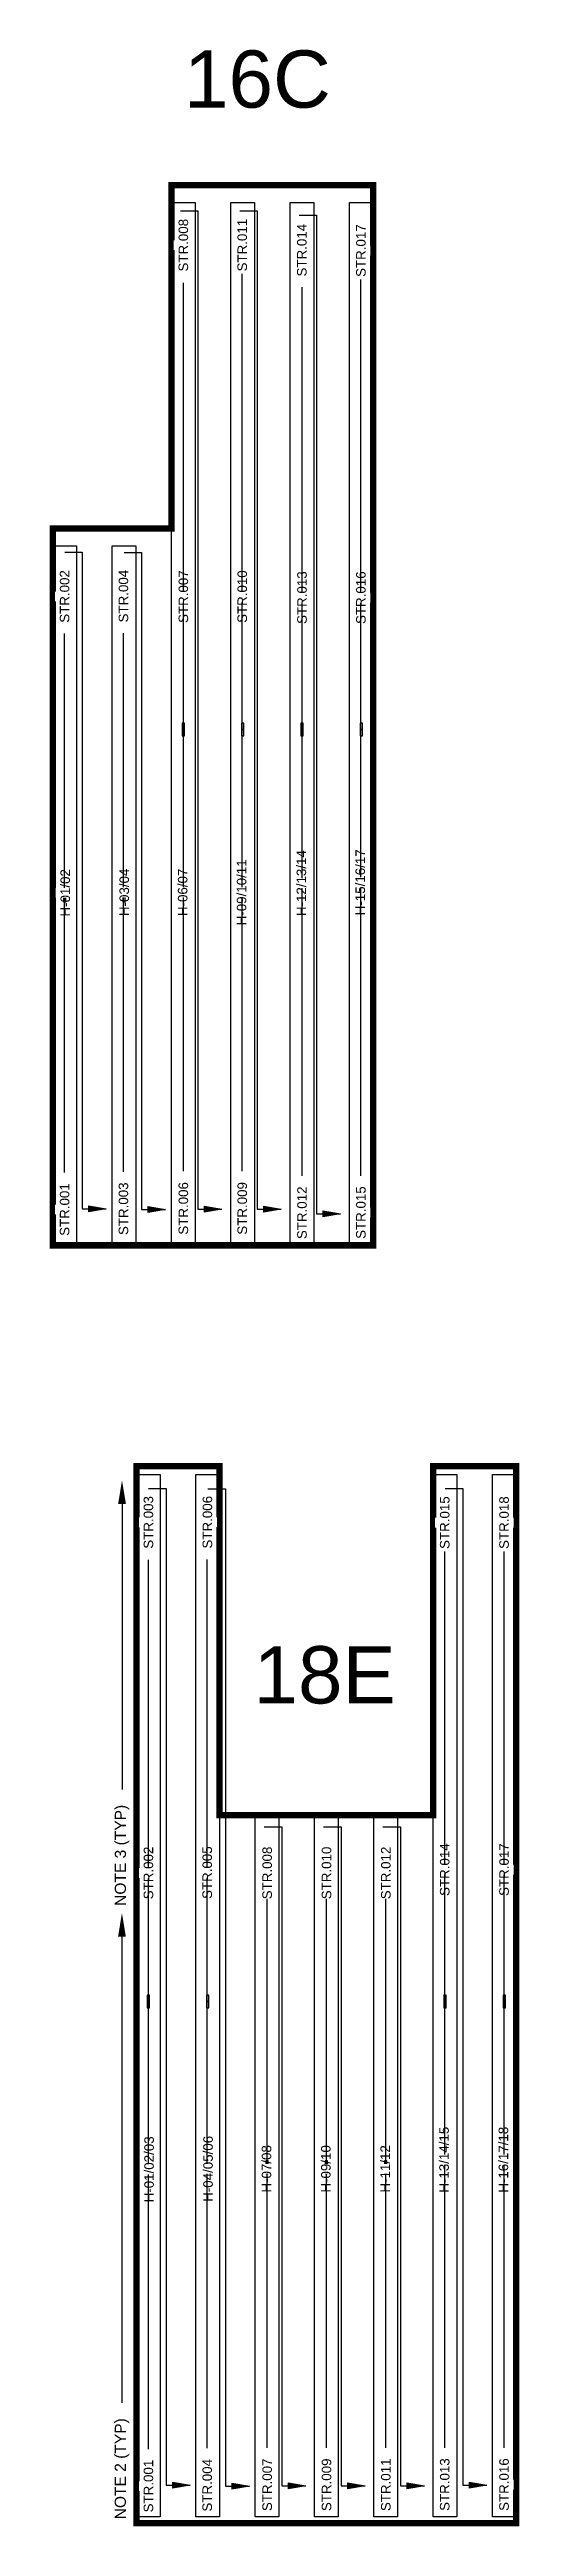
# Model space of a CAD drawing. Header units: feet. Extents: x -18 to 4075, y -48 to 63730.
# Drawn here: x 2609 to 2757, y 1497 to 2275 of the extents above; entities that cross this region are included whole.
import ezdxf
from ezdxf import colors
from ezdxf.entities.mleader import LeaderData, LeaderLine
from ezdxf.math import Vec2, Vec3

# ---------------------------------------------------------------- set-up
doc = ezdxf.new("R2010")
doc.units = ezdxf.units.FT
doc.header["$MEASUREMENT"] = 0
for name, color, linetype in [('E-TEXT', 7, 'Continuous'), ('G-ANNO-TEXT', 1, 'Continuous'), ('JINKO', 210, 'Continuous'), ('PV-LBD ARCHETYPES', 7, 'Continuous'), ('PVcase PV Modules (optimised)', 142, 'Continuous')]:
    doc.layers.add(name, color=color, linetype=linetype)
doc.styles.add('NEI-A', font='arial.ttf')

msp = doc.modelspace()

# ---------------------------------------------------------------- texts
at = {"layer": 'PV-LBD ARCHETYPES', "char_height": 18, "width": 29.5685, "attachment_point": 5, "style": 'NEI-A'}
for s, insert in [(' 16C', (2674.69, 2265.79)), (' 18E', (2695.83, 1764.14, 5.56))]:
    msp.add_mtext(s, dxfattribs=dict(at, insert=insert))

# ---------------------------------------------------------------- blocks, each defined once
blk = doc.blocks.new('1P58@52DEG F TR ID3 PVBlock')
at = {"layer": 'PVcase PV Modules (optimised)', "color": 0}
for points in [[(0, 0, 0), (0, -219.818, 0), (-7.461, -219.818, 0), (-7.461, 0, 0)], [(-4.10355, -111.909, 0), (-3.35745, -111.909, 0), (-3.35745, -107.909, 0), (-4.10355, -107.909, 0)]]:
    blk.add_polyline3d(points, close=True, dxfattribs=at)
blk.add_polyline3d([(-3.543975, -110.095525, 0), (-3.543975, -109.722475, 0), (-3.7305, -109.909, 0), (-3.917025, -109.722475, 0), (-3.917025, -110.095525, 0)], dxfattribs=at)
blk = doc.blocks.new('1P87@52DEG F TR ID3 PVBlock')
at = {"layer": 'PVcase PV Modules (optimised)', "color": 0}
for points in [[(0, 0, 0), (0, -327.727, 0), (-7.461, -327.727, 0), (-7.461, 0, 0)], [(-4.10355, -167.724, 0), (-3.35745, -167.724, 0), (-3.35745, -163.724, 0), (-4.10355, -163.724, 0)]]:
    blk.add_polyline3d(points, close=True, dxfattribs=at)
blk.add_polyline3d([(-3.543975, -165.910525, 0), (-3.543975, -165.537475, 0), (-3.7305, -165.724, 0), (-3.917025, -165.537475, 0), (-3.917025, -165.910525, 0)], dxfattribs=at)
blk = doc.blocks.new('_ClosedBlank')
at = {"color": 0, "linetype": 'ByBlock', "lineweight": -2}
for p, q in [((-1, 0.17), (0, 0)), ((-1, 0.17), (-1, -0.17)), ((0, 0), (-1, -0.17))]:
    blk.add_line(p, q, dxfattribs=at)
blk = doc.blocks.new('AR')
h = blk.add_hatch(color=256)
h.dxf.hatch_style = 1
h.paths.add_polyline_path([(0, 0.03), (0, -0.03), (0.18, 0)])
at = {"xscale": 0.1800047113158301, "yscale": 0.1800047113158301, "zscale": 0.1800047113158301}
blk.add_blockref('_ClosedBlank', (0.18, 0), dxfattribs=at)

# ---------------------------------------------------------------- linework, layer by layer
at = {"const_width": 2}
msp.add_lwpolyline([(2711.06, 2232.56), (2647.64, 2232.56), (2647.64, 2124.64), (2610.34, 2124.64), (2610.34, 1899.28), (2711.06, 1899.28)], close=True, dxfattribs=at)
at = {"const_width": 2, "elevation": 5.56}
msp.add_lwpolyline([(2662.8, 1829.83), (2636.69, 1829.83), (2636.69, 1497.55), (2756.06, 1497.55), (2756.06, 1829.83), (2729.95, 1829.83), (2729.95, 1720.11), (2662.8, 1720.11), (2662.8, 1829.83)], dxfattribs=at)
at = {"layer": 'E-TEXT'}
for p, q in [((2650.48, 2224.53), (2655.98, 2224.53)), ((2655.98, 2224.53), (2655.98, 1910.66)), ((2687.78, 2223.1), (2693.28, 2223.1)), ((2693.28, 2223.1), (2693.28, 1909.23)), ((2669.93, 1922.55), (2669.93, 2204.63)), ((2651.42, 1922.55), (2651.42, 2201.89)), ((2688.72, 1921.11), (2688.72, 2200.46)), ((2707.23, 1921.11), (2707.23, 2202.94)), ((2614.11, 2117.15), (2619.6, 2117.15)), ((2619.6, 2117.15), (2619.6, 1910.84)), ((2632.76, 2117.06), (2638.26, 2117.06)), ((2638.26, 2117.06), (2638.26, 1910.54)), ((2614.09, 1922.18), (2614.09, 2091.63)), ((2632.58, 1922.43), (2632.58, 2091.73)), ((2619.6, 1910.79), (2627.16, 1910.79)), ((2638.26, 1910.5), (2645.82, 1910.5)), ((2655.98, 1910.62), (2663.53, 1910.62)), ((2693.28, 1909.18), (2700.84, 1909.18)), ((2640.45, 1822.81, 5.56), (2645.95, 1822.81, 5.56)), ((2645.95, 1822.81, 5.56), (2645.95, 1509.55, 5.56)), ((2659.11, 1822.72, 5.56), (2664.61, 1822.72, 5.56)), ((2664.61, 1822.72, 5.56), (2664.61, 1509.26, 5.56)), ((2640.44, 1520.89, 5.56), (2640.44, 1800.37, 5.56)), ((2658.92, 1521.14, 5.56), (2658.92, 1800.48, 5.56)), ((2733.58, 1521.26, 5.56), (2733.58, 1803.09, 5.56)), ((2752.23, 1521.26, 5.56), (2752.23, 1803.09, 5.56)), ((2676.83, 1716.52, 5.56), (2682.32, 1716.52, 5.56)), ((2682.32, 1716.52, 5.56), (2682.32, 1509.37, 5.56)), ((2695.48, 1716.52, 5.56), (2700.98, 1716.52, 5.56)), ((2700.98, 1716.52, 5.56), (2700.98, 1509.37, 5.56)), ((2714.13, 1716.52, 5.56), (2719.63, 1716.52, 5.56)), ((2719.63, 1716.52, 5.56), (2719.63, 1509.37, 5.56)), ((2677.77, 1521.26, 5.56), (2677.77, 1693.89, 5.56)), ((2696.42, 1521.26, 5.56), (2696.42, 1693.89, 5.56)), ((2715.07, 1521.26, 5.56), (2715.07, 1693.89, 5.56)), ((2645.95, 1509.51, 5.56), (2653.51, 1509.51, 5.56)), ((2664.61, 1509.21, 5.56), (2672.17, 1509.21, 5.56)), ((2682.32, 1509.33, 5.56), (2689.88, 1509.33, 5.56)), ((2700.98, 1509.33, 5.56), (2708.53, 1509.33, 5.56)), ((2719.63, 1509.33, 5.56), (2727.19, 1509.33, 5.56))]:
    msp.add_line(p, q, dxfattribs=at)

# ---------------------------------------------------------------- block references
at = {"layer": 'E-TEXT', "xscale": 30.78777906583937, "yscale": 30.78777906583937, "zscale": 30.78777906583937}
for p in [(2621.62, 1910.79), (2640.28, 1910.5), (2657.99, 1910.62), (2695.3, 1909.18), (2647.97, 1509.51, 5.56), (2666.63, 1509.21, 5.56), (2684.34, 1509.33, 5.56), (2702.99, 1509.33, 5.56), (2721.64, 1509.33, 5.56)]:
    msp.add_blockref('AR', p, dxfattribs=at)
at = {"layer": 'JINKO'}
for name, p in [('1P87@52DEG F TR ID3 PVBlock', (2655.1, 2227.13)), ('1P87@52DEG F TR ID3 PVBlock', (2673.75, 2227.13)), ('1P87@52DEG F TR ID3 PVBlock', (2692.41, 2227.13)), ('1P87@52DEG F TR ID3 PVBlock', (2711.06, 2227.13)), ('1P58@52DEG F TR ID3 PVBlock', (2617.8, 2119.21)), ('1P58@52DEG F TR ID3 PVBlock', (2636.45, 2119.21)), ('1P87@52DEG F TR ID3 PVBlock', (2644.15, 1827.28, 5.56)), ('1P87@52DEG F TR ID3 PVBlock', (2662.8, 1827.28, 5.56)), ('1P87@52DEG F TR ID3 PVBlock', (2737.41, 1827.28, 5.56)), ('1P87@52DEG F TR ID3 PVBlock', (2756.06, 1827.28, 5.56)), ('1P58@52DEG F TR ID3 PVBlock', (2681.45, 1719.37, 5.56)), ('1P58@52DEG F TR ID3 PVBlock', (2700.1, 1719.37, 5.56)), ('1P58@52DEG F TR ID3 PVBlock', (2718.75, 1719.37, 5.56))]:
    msp.add_blockref(name, p, dxfattribs=at)

msp.set_redraw_order([(e.dxf.handle, doc.entitydb.next_handle()) for e in msp.query("TEXT MTEXT ATTDEF DIMENSION ARC_DIMENSION")])  # texts and dimensions are drawn at this point

# ---------------------------------------------------------------- next in the draw order: texts
at = {"layer": 'G-ANNO-TEXT', "char_height": 3, "attachment_point": 5, "rotation": 90, "style": 'NEI-A', "bg_fill": 3, "box_fill_scale": 1.5, "bg_fill_color": 256, "bg_fill_transparency": 0}
for s, width, insert in [('STR.008', 0.0963, (2651.42, 2213.68)), ('STR.011', 0.0963, (2669.93, 2213.71)), ('STR.014', 0.0823, (2688.66, 2212.12)), ('STR.017', 0.0963, (2707.23, 2211.97)), ('STR.002', 0.0963, (2614.09, 2103.27)), ('STR.004', 0.0963, (2632.58, 2103.37)), ('STR.007', 0.0963, (2651.42, 2103.21)), ('STR.010', 0.0963, (2669.93, 2103.21)), ('STR.013', 0.0963, (2688.72, 2102.89)), ('STR.016', 0.0963, (2707.23, 2102.88)), ('STR.001', 0.0823, (2614.09, 1910.53)), ('STR.003', 0.0823, (2632.58, 1910.79)), ('STR.006', 0.0823, (2651.42, 1910.9)), ('STR.009', 0.0823, (2669.93, 1910.9)), ('STR.012', 0.0963, (2688.72, 1909.51)), ('STR.015', 0.0963, (2707.23, 1909.58)), ('STR.006', 0.0823, (2658.98, 1812.24, 5.56)), ('STR.015', 0.0963, (2733.58, 1812.12, 5.56)), ('STR.018', 0.0963, (2752.23, 1812.12, 5.56)), ('STR.005', 0.0963, (2658.92, 1702.09, 5.56)), ('STR.008', 0.0963, (2677.77, 1701.99, 5.56)), ('STR.010', 0.0963, (2696.42, 1701.99, 5.56)), ('STR.012', 0.0963, (2715.07, 1701.99, 5.56)), ('STR.014', 0.0963, (2733.58, 1703.03, 5.56)), ('STR.017', 0.0963, (2752.23, 1703.03, 5.56)), ('STR.004', 0.0823, (2658.92, 1509.5, 5.56)), ('STR.007', 0.0963, (2677.77, 1509.65, 5.56)), ('STR.009', 0.0963, (2696.42, 1509.65, 5.56)), ('STR.011', 0.0963, (2715.07, 1509.65, 5.56)), ('STR.013', 0.0963, (2733.58, 1509.72, 5.56)), ('STR.016', 0.0963, (2752.23, 1509.72, 5.56))]:
    msp.add_mtext_dynamic_manual_height_columns(s, width=width, gutter_width=0.561, heights=[0], dxfattribs=dict(at, insert=insert))
at = {"layer": 'G-ANNO-TEXT', "char_height": 3, "width": 0.0823, "attachment_point": 5, "rotation": 90, "style": 'NEI-A', "bg_fill": 3, "box_fill_scale": 1.5, "bg_fill_color": 256, "bg_fill_transparency": 0}
for s, insert in [('H-01/02', (2614.3, 2010.1)), ('H-03/04', (2632.84, 2010.25)), ('H-06/07', (2651.21, 2010.25)), ('H-09/10/11', (2669.72, 2010.25)), ('H-12/13/14', (2688.52, 2013.15)), ('H-15/16/17', (2707.03, 2013.41)), ('H-13/14/15', (2733.37, 1611.84, 5.56)), ('H-16/17/18', (2752.03, 1611.84, 5.56)), ('H-04/05/06', (2659.18, 1608.97, 5.56)), ('H-07/08', (2677.56, 1608.97, 5.56)), ('H-09/10', (2696.21, 1608.97, 5.56)), ('H-11/12', (2714.87, 1608.97, 5.56))]:
    msp.add_mtext(s, dxfattribs=dict(at, insert=insert))

# ---------------------------------------------------------------- next in the draw order: linework, layer by layer
at = {"layer": 'E-TEXT'}
for p, q in [((2669.13, 2224.53), (2674.63, 2224.53)), ((2674.63, 2224.53), (2674.63, 1910.66)), ((2674.63, 1910.62), (2682.19, 1910.62)), ((2733.71, 1822.81, 5.56), (2739.21, 1822.81, 5.56)), ((2739.21, 1822.81, 5.56), (2739.21, 1509.55, 5.56)), ((2739.21, 1509.51, 5.56), (2746.77, 1509.51, 5.56))]:
    msp.add_line(p, q, dxfattribs=at)

# ---------------------------------------------------------------- next in the draw order: block references
at = {"layer": 'E-TEXT', "xscale": 30.78777906583937, "yscale": 30.78777906583937, "zscale": 30.78777906583937}
for p in [(2676.64, 1910.62), (2741.23, 1509.51, 5.56)]:
    msp.add_blockref('AR', p, dxfattribs=at)

# ---------------------------------------------------------------- next in the draw order: leaders
at = {"layer": 'G-ANNO-TEXT'}
ml = msp.add_multileader_mtext('Standard', dxfattribs=at)
ml.set_content('NOTE 3 (TYP)', color=256, style='NEI-A')
ml.set_leader_properties()
ml.build(insert=Vec2(0, 0))
ml.multileader.update_dxf_attribs({"dogleg_length": 0.0625, "arrow_head_size": 7.5, "scale": 60})
ctx = ml.context
ctx.base_point, ctx.scale, ctx.char_height, ctx.arrow_head_size, ctx.landing_gap_size, ctx.plane_origin, ctx.plane_x_axis, ctx.plane_y_axis = Vec3(2632.12, 1686.23, 5.56), 60, 3.5, 7.5, 5.4, Vec3(2710.25, 1616.96, 5.56), Vec3(0, 1), Vec3(-1, 0)
notes = []
notes.append((ctx, [(1, (1, 1, 0), (2632.12, 1732.02, 5.56), (0, -1), 3.75, [(0, [(2632.12, 1825.43, 5.56)], 0, [])])]))
ctx.mtext.insert, ctx.mtext.text_direction, ctx.mtext.rotation, ctx.mtext.width, ctx.mtext.flow_direction = Vec3(2629.85, 1691.63, 5.56), Vec3(0, 1), 1.570796, 1027, 5
ml = msp.add_multileader_mtext('Standard', dxfattribs=at)
ml.set_content('NOTE 2 (TYP)', color=256, style='NEI-A')
ml.set_leader_properties()
ml.build(insert=Vec2(0, 0))
ml.multileader.update_dxf_attribs({"dogleg_length": 0.0625, "arrow_head_size": 7.5, "scale": 60})
ctx = ml.context
ctx.base_point, ctx.scale, ctx.char_height, ctx.arrow_head_size, ctx.landing_gap_size, ctx.plane_origin, ctx.plane_x_axis, ctx.plane_y_axis = Vec3(2632.1, 1493.4, 5.56), 60, 3.5, 7.5, 5.4, Vec3(2710.23, 1424.13, 5.56), Vec3(0, 1), Vec3(-1, 0)
notes.append((ctx, [(1, (1, 1, 0), (2632.1, 1539.18, 5.56), (0, -1), 3.75, [(0, [(2632.1, 1689.41, 5.56)], 0, [])])]))
ctx.mtext.insert, ctx.mtext.text_direction, ctx.mtext.rotation, ctx.mtext.width, ctx.mtext.flow_direction = Vec3(2629.83, 1498.8, 5.56), Vec3(0, 1), 1.570796, 55.295, 5
for ctx, leaders in notes:
    for number, flags, end, landing, length, lines in leaders:
        leader = LeaderData()
        leader.index, (leader.has_last_leader_line, leader.has_dogleg_vector, leader.attachment_direction) = number, flags
        leader.last_leader_point, leader.dogleg_vector, leader.dogleg_length = Vec3(end), Vec3(landing), length
        for number, points, colour, breaks in lines:
            line = LeaderLine()
            line.index, line.vertices, line.color, line.breaks = number, Vec3.list(points), colors.encode_raw_color(colour), breaks
            leader.lines.append(line)
        ctx.leaders.append(leader)

# ---------------------------------------------------------------- next in the draw order: texts
at = {"layer": 'G-ANNO-TEXT', "char_height": 3, "attachment_point": 5, "rotation": 90, "style": 'NEI-A', "bg_fill": 3, "box_fill_scale": 1.5, "bg_fill_color": 256, "bg_fill_transparency": 0}
for s, width, insert in [('STR.003', 0.0963, (2640.44, 1812.19, 5.56)), ('STR.002', 0.0963, (2640.44, 1701.98, 5.56)), ('STR.001', 0.0823, (2640.44, 1509.25, 5.56))]:
    msp.add_mtext_dynamic_manual_height_columns(s, width=width, gutter_width=0.561, heights=[0], dxfattribs=dict(at, insert=insert))
at = {"layer": 'G-ANNO-TEXT', "insert": (2640.64, 1608.81, 5.56), "char_height": 3, "width": 0.0823, "attachment_point": 5, "rotation": 90, "style": 'NEI-A', "bg_fill": 3, "box_fill_scale": 1.5, "bg_fill_color": 256, "bg_fill_transparency": 0}
msp.add_mtext('H-01/02/03', dxfattribs=at)

doc.saveas('drawing.dxf')
